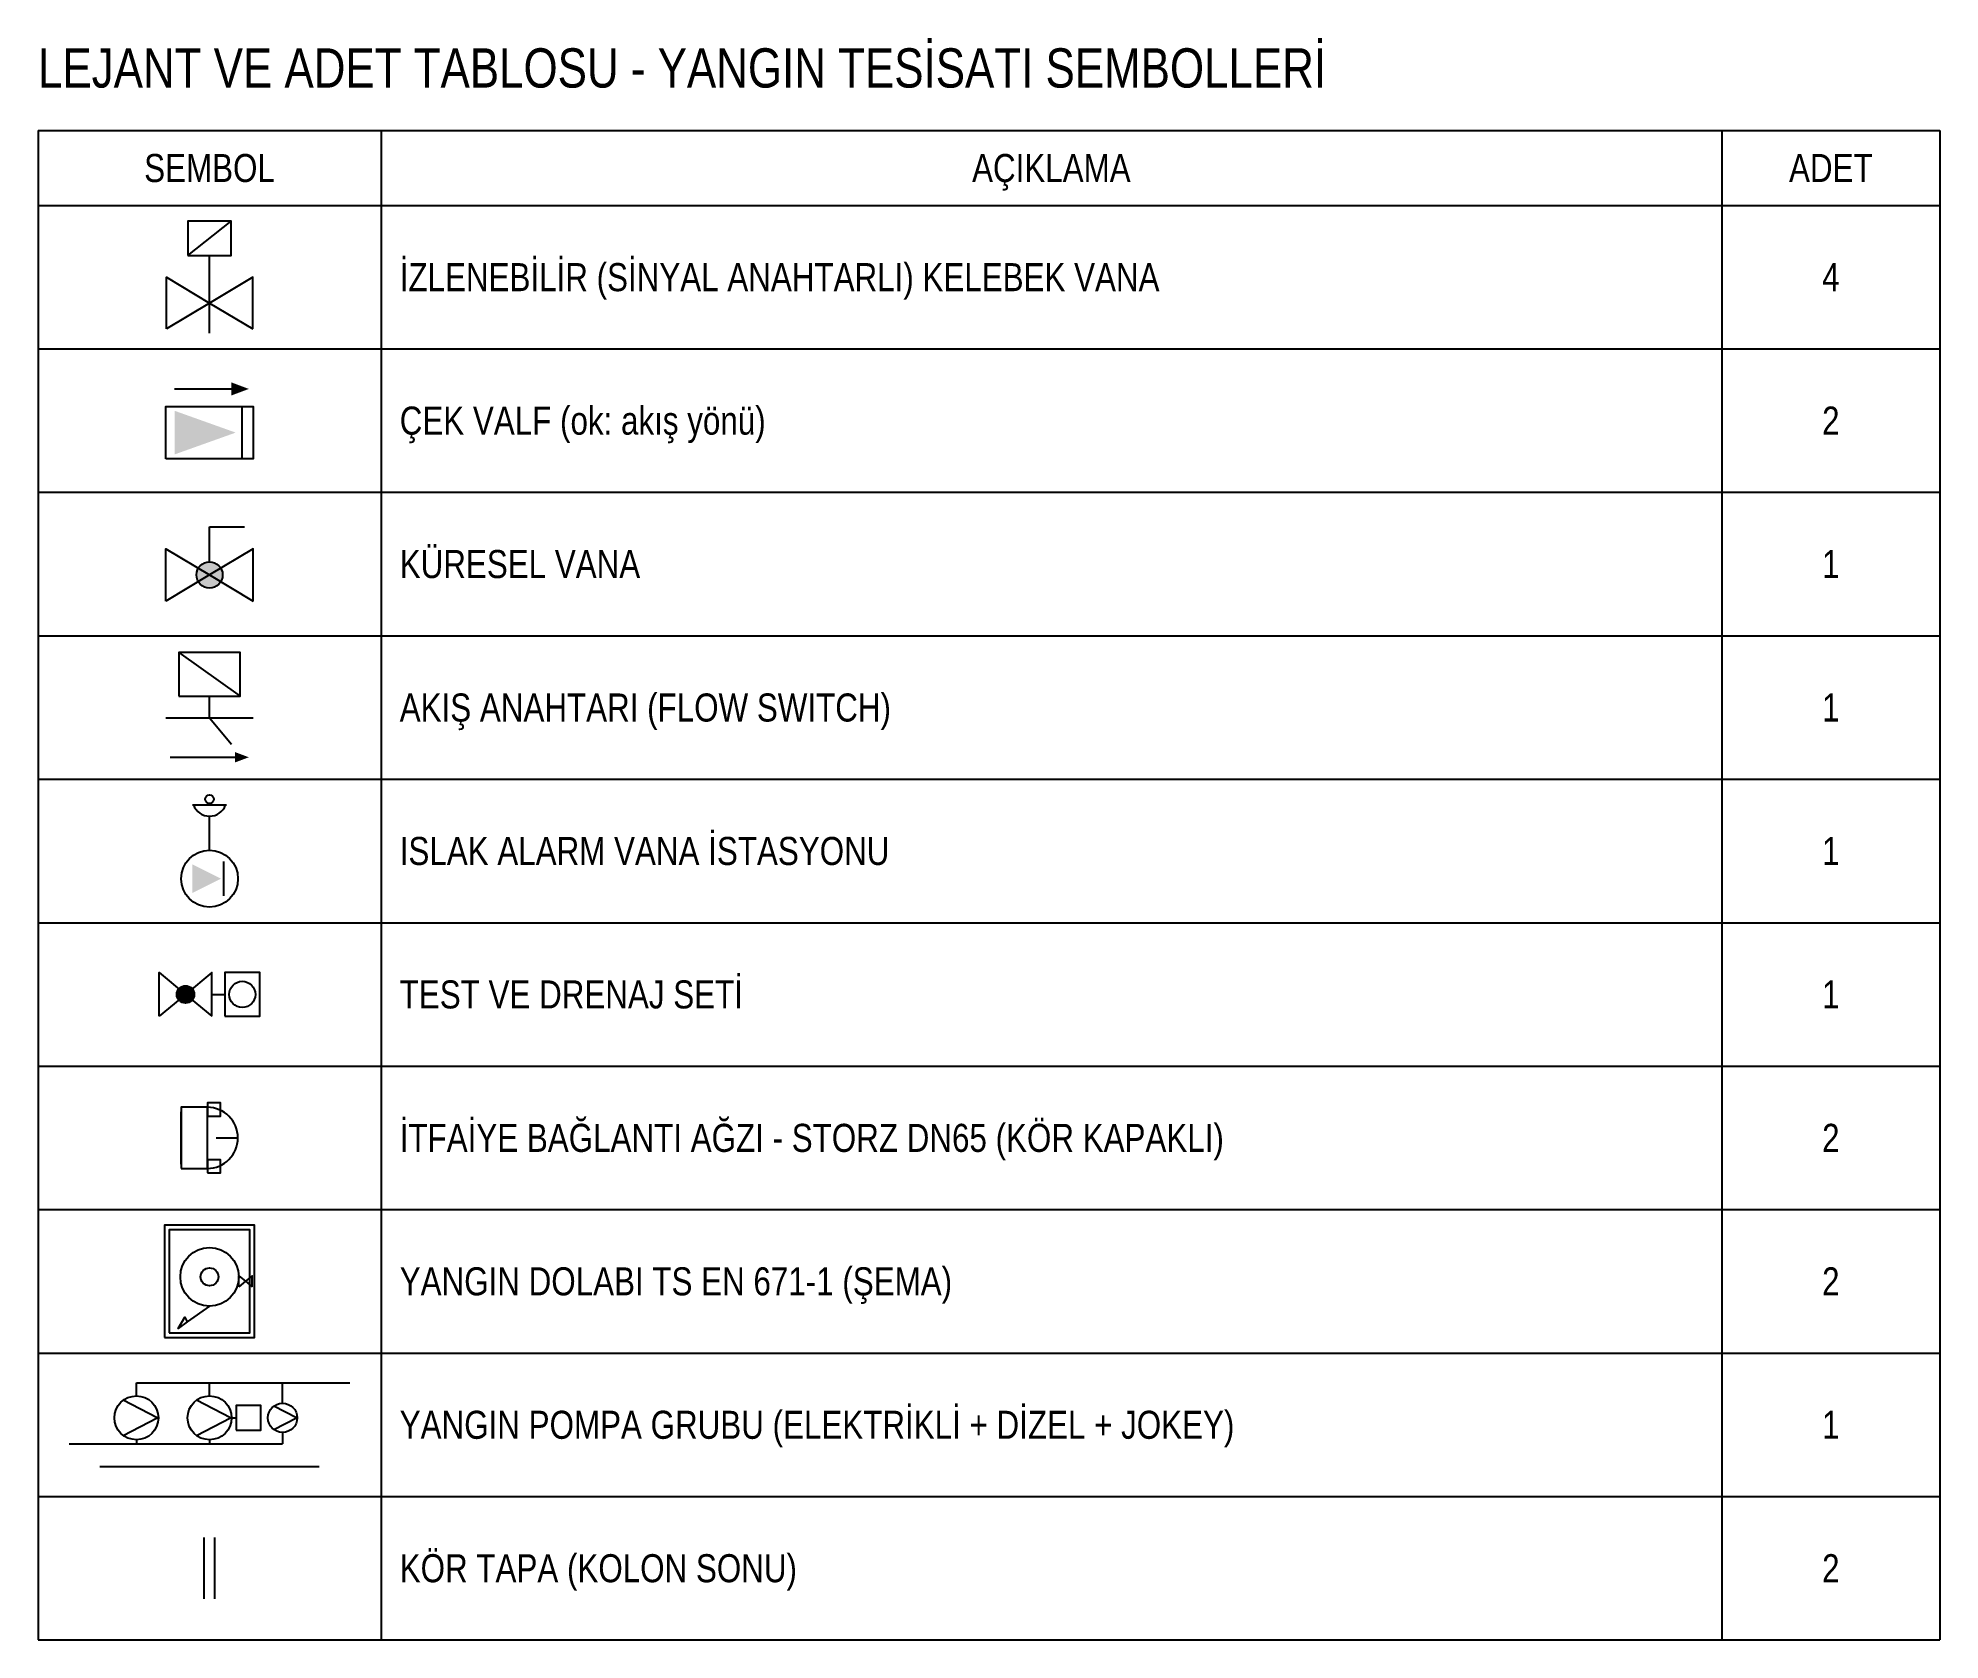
# Model space of a CAD drawing. Header units: centimetres. Extents: x -561 to 3670, y -1553 to 265.
# Drawn here: x 3060 to 3670, y -484 to 30 of the extents above; entities that cross this region are included whole.
import ezdxf
from ezdxf.enums import TextEntityAlignment as Align

# ---------------------------------------------------------------- set-up
doc = ezdxf.new("R2010")
doc.units = ezdxf.units.CM
doc.layers.add('ROTAS-LEJANT', color=7, linetype='Continuous')
doc.styles.add('ROTAS', font='arial.ttf')

msp = doc.modelspace()

# ---------------------------------------------------------------- texts
at = {"layer": 'ROTAS-LEJANT', "style": 'ROTAS', "width": 0.8}
msp.add_text('LEJANT VE ADET TABLOSU - YANGIN TESİSATI SEMBOLLERİ', height=12.6, dxfattribs=at).set_placement((3060, 10), align=Align.BOTTOM_LEFT)
for s, p in [('SEMBOL', (3115, -12)), ('AÇIKLAMA', (3385, -12)), ('ADET', (3635, -12)), ('4', (3635, -47)), ('2', (3635, -93)), ('1', (3635, -139)), ('1', (3635, -185)), ('1', (3635, -231)), ('1', (3635, -277)), ('2', (3635, -323)), ('2', (3635, -369)), ('1', (3635, -415)), ('2', (3635, -461))]:
    msp.add_text(s, height=9, dxfattribs=at).set_placement(p, align=Align.MIDDLE_CENTER)
for s, p in [('İZLENEBİLİR (SİNYAL ANAHTARLI) KELEBEK VANA', (3176, -47)), ('ÇEK VALF (ok: akış yönü)', (3176, -93)), ('KÜRESEL VANA', (3176, -139)), ('AKIŞ ANAHTARI (FLOW SWITCH)', (3176, -185)), ('ISLAK ALARM VANA İSTASYONU', (3176, -231)), ('TEST VE DRENAJ SETİ', (3176, -277)), ('İTFAİYE BAĞLANTI AĞZI - STORZ DN65 (KÖR KAPAKLI)', (3176, -323)), ('YANGIN DOLABI TS EN 671-1 (ŞEMA)', (3176, -369)), ('YANGIN POMPA GRUBU (ELEKTRİKLİ + DİZEL + JOKEY)', (3176, -415)), ('KÖR TAPA (KOLON SONU)', (3176, -461))]:
    msp.add_text(s, height=9, dxfattribs=at).set_placement(p, align=Align.MIDDLE_LEFT)

# ---------------------------------------------------------------- blocks, each defined once
blk = doc.blocks.new('ROTAS-SMB-IZLENEBILIR-KELEBEK')
for p, q in [((-5, 11), (5, 19)), ((0, 7), (0, 11)), ((0, -7), (0, 7))]:
    blk.add_line(p, q)
for points in [[(-5, 11), (5, 11), (5, 19), (-5, 19)], [(-10, -6), (-10, 6), (0, 0)], [(10, -6), (10, 6), (0, 0)]]:
    blk.add_lwpolyline(points, close=True)
blk = doc.blocks.new('ROTAS-SMB-CEKVALF')
h = blk.add_hatch(color=256)
h.dxf.hatch_style = 1
h.paths.add_polyline_path([(9, 10), (5, 11.5), (5, 8.5)])
h = blk.add_hatch(color=256)
h.dxf.hatch_style = 1
h.paths.add_polyline_path([(-8, -5), (-8, 5), (6, 0)])
for p, q in [((-8, 10), (5, 10)), ((7.5, -6), (7.5, 6))]:
    blk.add_line(p, q)
blk.add_lwpolyline([(-10, -6), (-10, 6), (10, 6), (10, -6)], close=True)
blk = doc.blocks.new('ROTAS-SMB-KURESEL')
h = blk.add_hatch(color=256)
h.dxf.hatch_style = 1
h.paths.add_polyline_path([(3, 0), (2.85, 0.93), (2.43, 1.76), (1.76, 2.43), (0.93, 2.85), (0, 3), (-0.93, 2.85), (-1.76, 2.43), (-2.43, 1.76), (-2.85, 0.93), (-3, 0), (-2.85, -0.93), (-2.43, -1.76), (-1.76, -2.43), (-0.93, -2.85), (0, -3), (0.93, -2.85), (1.76, -2.43), (2.43, -1.76), (2.85, -0.93)])
for p, q in [((0, 3), (0, 11)), ((0, 11), (8, 11))]:
    blk.add_line(p, q)
for points in [[(-10, -6), (-10, 6), (0, 0)], [(10, -6), (10, 6), (0, 0)]]:
    blk.add_lwpolyline(points, close=True)
blk.add_circle((0, 0), 3)
blk = doc.blocks.new('ROTAS-SMB-AKIS-ANAHTARI')
h = blk.add_hatch(color=256)
h.dxf.hatch_style = 1
h.paths.add_polyline_path([(9, -9), (5.8, -7.8), (5.8, -10.2)])
for p, q in [((-7, 15), (7, 5)), ((0, 0), (0, 5)), ((-10, 0), (10, 0)), ((0, 0), (5, -6)), ((-9, -9), (5.8, -9))]:
    blk.add_line(p, q)
blk.add_lwpolyline([(-7, 5), (7, 5), (7, 15), (-7, 15)], close=True)
blk = doc.blocks.new('ROTAS-SMB-ISLAK-ALARM')
h = blk.add_hatch(color=256)
h.dxf.hatch_style = 1
h.paths.add_polyline_path([(-6, -5), (-6, 5), (4, 0)])
for p, q in [((-6, 26), (6, 26)), ((0, 10), (0, 22)), ((5, -6), (5, 6))]:
    blk.add_line(p, q)
for centre, radius in [((0, 28), 1.5), ((0, 0), 10)]:
    blk.add_circle(centre, radius)
blk.add_arc((0, 28), 6, 200, 340)
blk = doc.blocks.new('ROTAS-SMB-TEST-DRENAJ')
h = blk.add_hatch(color=256)
h.dxf.hatch_style = 1
h.paths.add_polyline_path([(-3, 0), (-3.1, 0.62), (-3.38, 1.18), (-3.82, 1.62), (-4.38, 1.9), (-5, 2), (-5.62, 1.9), (-6.18, 1.62), (-6.62, 1.18), (-6.9, 0.62), (-7, 0), (-6.9, -0.62), (-6.62, -1.18), (-6.18, -1.62), (-5.62, -1.9), (-5, -2), (-4.38, -1.9), (-3.82, -1.62), (-3.38, -1.18), (-3.1, -0.62)])
blk.add_line((1, 0), (4, 0))
for points in [[(-11, -5), (-11, 5), (-5, 0)], [(1, -5), (1, 5), (-5, 0)], [(4, -5), (12, -5), (12, 5), (4, 5)]]:
    blk.add_lwpolyline(points, close=True)
for centre, radius in [((-5, 0), 2), ((8, 0), 3)]:
    blk.add_circle(centre, radius)
blk = doc.blocks.new('ROTAS-SMB-STORZ')
for p, q in [((0, -6), (0, 6)), ((8, 0), (13, 0))]:
    blk.add_line(p, q)
for points in [[(0, -7), (6, -7), (6, 7), (0, 7)], [(6, 5), (9, 5), (9, 8), (6, 8)], [(6, -8), (9, -8), (9, -5), (6, -5)]]:
    blk.add_lwpolyline(points, close=True)
blk.add_arc((6, 0), 7, -90, 90)
blk = doc.blocks.new('ROTAS-SMB-YANGIN-DOLABI-KOLON')
blk.add_line((-20, -11), (-30, -18))
for points in [[(-40, -25), (0, -25), (0, 25), (-40, 25)], [(-38, -23), (-2, -23), (-2, 23), (-38, 23)], [(-7, -2.5), (-7, 2.5), (-4, 0)], [(-1, -2.5), (-1, 2.5), (-4, 0)], [(-30, -18), (-34, -21), (-31, -16)]]:
    blk.add_lwpolyline(points, close=True)
for radius in [13, 4]:
    blk.add_circle((-20, 2), radius)
blk = doc.blocks.new('ROTAS-SMB-YANGIN-POMPA-SETI')
for p, q in [((-30, 9), (-30, 14.3)), ((-30, 14.3), (57.6, 14.3)), ((0, 9), (0, 14.3)), ((30, 6), (30, 14.3)), ((9, 0), (11, 0)), ((30, -6), (30, -10.7)), ((-57.6, -10.7), (30, -10.7)), ((-30, -9), (-30, -10.7)), ((0, -9), (0, -10.7)), ((-45, -20), (45, -20))]:
    blk.add_line(p, q)
for points in [[(-35.4, -7.2), (-21.45, 0), (-35.4, 7.2)], [(-5.4, -7.2), (8.55, 0), (-5.4, 7.2)], [(26.4, -4.8), (35.7, 0), (26.4, 4.8)]]:
    blk.add_lwpolyline(points)
blk.add_lwpolyline([(11, -5), (21, -5), (21, 5), (11, 5)], close=True)
for centre, radius in [((-30, 0), 9), ((0, 0), 9), ((30, 0), 6)]:
    blk.add_circle(centre, radius)
blk = doc.blocks.new('ROTAS-SMB-KOR-TAPA')
for p, q in [((0, -7), (0, 7)), ((2.5, -7), (2.5, 7))]:
    blk.add_line(p, q)

# ---------------------------------------------------------------- linework, layer by layer
at = {"layer": 'ROTAS-LEJANT'}
for p, q in [((3060, 0), (3060, -484)), ((3170, 0), (3170, -484)), ((3600, 0), (3600, -484)), ((3670, 0), (3670, -484))]:
    msp.add_line(p, q, dxfattribs=at)
for points in [[(3060, 0), (3670, 0)], [(3060, -24), (3670, -24)], [(3060, -70), (3670, -70)], [(3060, -116), (3670, -116)], [(3060, -162), (3670, -162)], [(3060, -208), (3670, -208)], [(3060, -254), (3670, -254)], [(3060, -300), (3670, -300)], [(3060, -346), (3670, -346)], [(3060, -392), (3670, -392)], [(3060, -438), (3670, -438)], [(3060, -484), (3670, -484)]]:
    msp.add_lwpolyline(points, dxfattribs=at)

# ---------------------------------------------------------------- block references
for name, p, xscale, yscale in [('ROTAS-SMB-IZLENEBILIR-KELEBEK', (3115, -55.308), 1.3846153846153846, 1.3846153846153846), ('ROTAS-SMB-CEKVALF', (3115, -96.85), 1.4, 1.4), ('ROTAS-SMB-KURESEL', (3115, -142.5), 1.4, 1.4), ('ROTAS-SMB-AKIS-ANAHTARI', (3115, -188.36), 1.4, 1.4), ('ROTAS-SMB-ISLAK-ALARM', (3115, -239.886), 0.9113924050632911, 0.9113924050632911), ('ROTAS-SMB-TEST-DRENAJ', (3114.3, -277), 1.4, 1.4), ('ROTAS-SMB-STORZ', (3105.9, -323), 1.4, 1.4), ('ROTAS-SMB-YANGIN-DOLABI-KOLON', (3129.4, -369), 0.72, 0.72), ('ROTAS-SMB-YANGIN-POMPA-SETI', (3115, -412.773), 0.78125, 0.78125), ('ROTAS-SMB-KOR-TAPA', (3113.25, -461), 1.4, 1.4)]:
    msp.add_blockref(name, p, dxfattribs=dict(at, xscale=xscale, yscale=yscale))

msp.set_redraw_order([(e.dxf.handle, doc.entitydb.next_handle()) for e in msp.query("TEXT MTEXT ATTDEF DIMENSION ARC_DIMENSION")])  # texts and dimensions are drawn at this point

doc.saveas('drawing.dxf')
